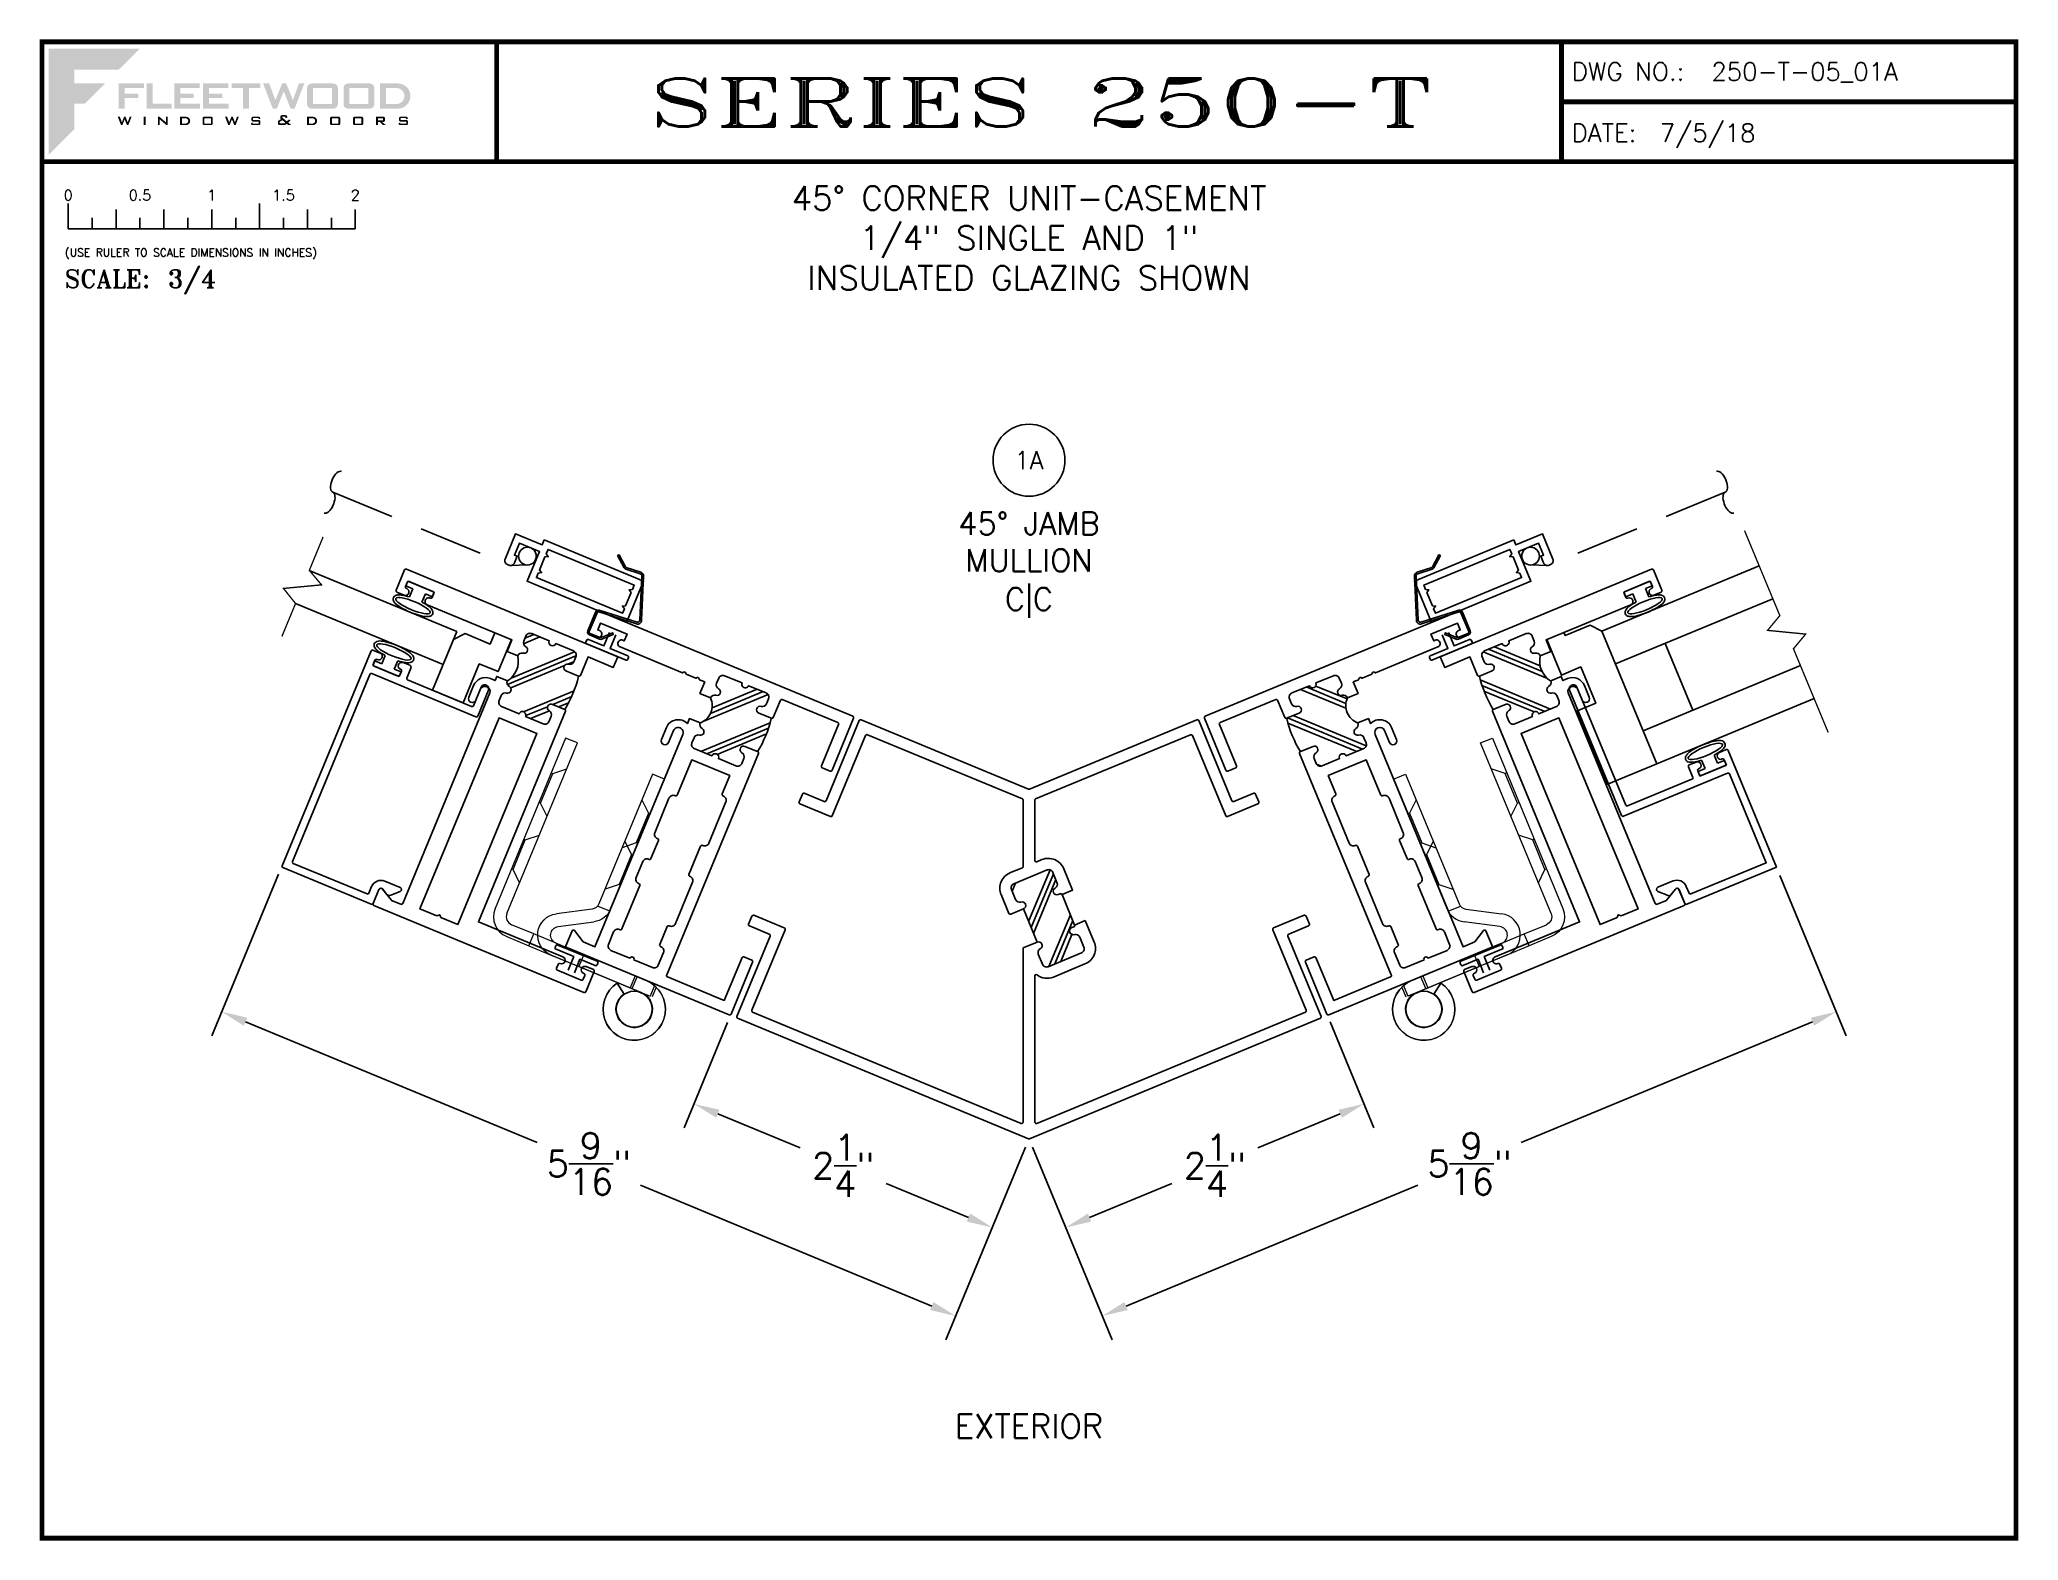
# Paper-space layout 'DETAIL 1A' of a CAD drawing. Extents: x 0.1 to 10.5, y 0.1 to 7.9.
# The model-space entities are those that its viewports show. They can reach past a viewport. Long polylines and large blocks are cut down to what shows.
import ezdxf
from ezdxf.enums import TextEntityAlignment as Align

# ---------------------------------------------------------------- set-up
doc = ezdxf.new("R2010")
doc.units = 0
doc.header["$MEASUREMENT"] = 0
doc.linetypes.add('HIDDEN', pattern=[0.375, 0.25, -0.125])
doc.layers.get('0').update_dxf_attribs({"linetype": 'CONTINUOUS'})
doc.layers.get('Defpoints').update_dxf_attribs({"linetype": 'CONTINUOUS'})
for name, color, linetype in [('DIM', 7, 'CONTINUOUS'), ('FRAME', 1, 'CONTINUOUS'), ('GLASS', 7, 'CONTINUOUS'), ('MISC', 7, 'CONTINUOUS'), ('SCREEN', 92, 'CONTINUOUS'), ('SCREEN_CLIP', 7, 'CONTINUOUS'), ('TEXT', 7, 'CONTINUOUS'), ('VENT', 5, 'CONTINUOUS'), ('YK_GLASS_STOP', 5, 'CONTINUOUS')]:
    doc.layers.add(name, color=color, linetype=linetype)
doc.layers.add('VP', color=40, linetype='CONTINUOUS', plot=False)
doc.layers.get('VP').off()
doc.styles.add('ROMANS', font='romans')
doc.styles.add('ROMANT', font='romant')
doc.styles.add('SIMPLEX-094', font='simplex.shx', dxfattribs={"height": 0.094})
doc.styles.get("Standard").update_dxf_attribs({"font": 'simplex.shx'})
doc.dimstyles.new('THREE-QUARTER SCALE', dxfattribs={"dimscale": 0.75, "dimtxt": 0.18, "dimasz": 0.18, "dimexe": 0.18, "dimexo": 0.0625, "dimgap": 0.09, "dimtad": 0, "dimtih": 1, "dimtoh": 1, "dimdec": 4, "dimzin": 0, "dimdsep": 46, "dimlunit": 4, "dimtxsty": 'Standard', "dimcen": 0.09, "dimadec": 0, "dimazin": 0, "dimtfac": 1, "dimtdec": 4, "dimtofl": 0, "dimtmove": 0, "dimatfit": 3, "dimfxl": 0, "dimtolj": 1, "dimtzin": 0, "dimarcsym": 0})

psp = doc.layouts.new('DETAIL 1A')

# ---------------------------------------------------------------- texts
at = {"layer": 'MISC', "insert": (5.31325, 6.883022), "char_height": 0.125, "width": 4.69380027, "attachment_point": 5}
psp.add_mtext('45%%D CORNER UNIT-CASEMENT\\P1/4" SINGLE AND 1"\\PINSULATED GLAZING SHOWN', dxfattribs=at)
at = {"layer": 'TEXT'}
psp.add_text('EXTERIOR', height=0.124, dxfattribs=at).set_placement((5.31325, 0.677715), align=Align.MIDDLE_CENTER)

msp = doc.modelspace()

# ---------------------------------------------------------------- blocks, each defined once
blk = doc.blocks.new('*D29')
at = {"layer": 'Defpoints', "color": 0}
for p in [(9.218, 3.597), (5.313, 2.178), (5.696, 1.253)]:
    blk.add_point(p, dxfattribs=at)
at = {"layer": 'TEXT', "color": 0, "lineweight": -2}
for p, q in [((9.236, 3.554), (9.583, 2.717)), ((9.406, 2.79), (7.884, 2.159)), ((5.331, 2.134), (5.748, 1.129)), ((5.821, 1.305), (7.344, 1.936))]:
    blk.add_line(p, q, dxfattribs=at)
at = {"layer": 'TEXT', "color": 0}
for points in [[(9.398, 2.811), (9.415, 2.769), (9.531, 2.842)], [(5.812, 1.326), (5.829, 1.284), (5.696, 1.253)]]:
    blk.add_solid(points, dxfattribs=at)
at = {"layer": 'TEXT', "color": 0, "insert": (7.614, 2.048), "char_height": 0.135, "attachment_point": 5}
blk.add_mtext('\\A1;5{\\H1.000000x;\\S9/16;}"', dxfattribs=at)
blk = doc.blocks.new('*D30')
at = {"layer": 'Defpoints', "color": 0}
for p in [(6.869, 2.832), (7.064, 2.361), (5.313, 2.178)]:
    blk.add_point(p, dxfattribs=at)
at = {"layer": 'TEXT', "color": 0, "lineweight": -2}
for p, q in [((6.886, 2.789), (7.115, 2.236)), ((6.939, 2.309), (6.509, 2.131)), ((5.331, 2.134), (5.556, 1.591)), ((5.63, 1.767), (6.059, 1.945))]:
    blk.add_line(p, q, dxfattribs=at)
at = {"layer": 'TEXT', "color": 0}
for points in [[(6.93, 2.33), (6.948, 2.288), (7.064, 2.361)], [(5.621, 1.788), (5.638, 1.746), (5.505, 1.715)]]:
    blk.add_solid(points, dxfattribs=at)
at = {"layer": 'TEXT', "color": 0, "insert": (6.284, 2.038), "char_height": 0.135, "attachment_point": 5}
blk.add_mtext('\\A1;2{\\H1.000000x;\\S1/4;}"', dxfattribs=at)
blk = doc.blocks.new('*D31')
at = {"layer": 'Defpoints', "color": 0}
for p in [(1.411, 3.604), (5.313, 2.178), (4.93, 1.253)]:
    blk.add_point(p, dxfattribs=at)
at = {"layer": 'TEXT', "color": 0, "lineweight": -2}
for p, q in [((1.393, 3.561), (1.044, 2.717)), ((1.22, 2.79), (2.743, 2.159)), ((5.295, 2.134), (4.879, 1.129)), ((4.806, 1.305), (3.283, 1.936))]:
    blk.add_line(p, q, dxfattribs=at)
at = {"layer": 'TEXT', "color": 0}
for points in [[(1.229, 2.811), (1.211, 2.769), (1.095, 2.842)], [(4.814, 1.326), (4.797, 1.284), (4.93, 1.253)]]:
    blk.add_solid(points, dxfattribs=at)
at = {"layer": 'TEXT', "color": 0, "insert": (3.013, 2.048), "char_height": 0.135, "attachment_point": 5}
blk.add_mtext('\\A1;5{\\H1.000000x;\\S9/16;}"', dxfattribs=at)
blk = doc.blocks.new('*D32')
at = {"layer": 'Defpoints', "color": 0}
for p in [(3.757, 2.83), (5.313, 2.178), (5.122, 1.715)]:
    blk.add_point(p, dxfattribs=at)
at = {"layer": 'TEXT', "color": 0, "lineweight": -2}
for p, q in [((3.739, 2.786), (3.511, 2.236)), ((3.688, 2.309), (4.117, 2.131)), ((5.295, 2.134), (5.07, 1.591)), ((4.997, 1.767), (4.567, 1.945))]:
    blk.add_line(p, q, dxfattribs=at)
at = {"layer": 'TEXT', "color": 0}
for points in [[(3.696, 2.33), (3.679, 2.288), (3.563, 2.361)], [(5.006, 1.788), (4.988, 1.746), (5.122, 1.715)]]:
    blk.add_solid(points, dxfattribs=at)
at = {"layer": 'TEXT', "color": 0, "insert": (4.342, 2.038), "char_height": 0.135, "attachment_point": 5}
blk.add_mtext('\\A1;2{\\H1.000000x;\\S1/4;}"', dxfattribs=at)
blk = doc.blocks.new('Fleetwood_Logo_6-10-15')
h = blk.add_hatch(color=154)
h.dxf.hatch_style = 1
h.paths.add_polyline_path([(0.2526, -0.0017), (0.0019, -0.0017), (0.0019, -0.2942), (0.0725, -0.2236), (0.0725, -0.1535), (0.1007, -0.1535), (0.1567, -0.0976), (0.0725, -0.0976), (0.0725, -0.0596), (0.1946, -0.0596)])
h = blk.add_hatch(color=251)
h.dxf.hatch_style = 1
h.paths.add_polyline_path([(0.2487, -0.1256), (0.2112, -0.1256), (0.2112, -0.1102), (0.2647, -0.1102), (0.2647, -0.0976), (0.1946, -0.0976), (0.1946, -0.1667), (0.2112, -0.1667), (0.2112, -0.1377), (0.2487, -0.1377)])
h = blk.add_hatch(color=251)
h.dxf.hatch_style = 1
h.paths.add_polyline_path([(0.2886, -0.0976), (0.272, -0.0976), (0.272, -0.1667), (0.3401, -0.1667), (0.3401, -0.1535), (0.2886, -0.1535)])
h = blk.add_hatch(color=251)
h.dxf.hatch_style = 1
h.paths.add_polyline_path([(0.4175, -0.0976), (0.3474, -0.0976), (0.3474, -0.1667), (0.4185, -0.1667), (0.4185, -0.1534), (0.364, -0.1534), (0.364, -0.1377), (0.4015, -0.1377), (0.4015, -0.1256), (0.364, -0.1256), (0.364, -0.1102), (0.4175, -0.1102)])
h = blk.add_hatch(color=251)
h.dxf.hatch_style = 1
h.paths.add_polyline_path([(0.4965, -0.0976), (0.4264, -0.0976), (0.4264, -0.1667), (0.4975, -0.1667), (0.4975, -0.1534), (0.443, -0.1534), (0.443, -0.1377), (0.4804, -0.1377), (0.4804, -0.1256), (0.443, -0.1256), (0.443, -0.1102), (0.4965, -0.1102)])
h = blk.add_hatch(color=251)
h.dxf.hatch_style = 1
h.paths.add_polyline_path([(0.5842, -0.0976), (0.5054, -0.0976), (0.5054, -0.1102), (0.5365, -0.1102), (0.5365, -0.1667), (0.5531, -0.1667), (0.5531, -0.1102), (0.5842, -0.1102)])
h = blk.add_hatch(color=251)
h.dxf.hatch_style = 1
h.paths.add_polyline_path([(0.6089, -0.0976), (0.5921, -0.0976), (0.6188, -0.1667), (0.63, -0.1667), (0.6489, -0.1192), (0.6679, -0.1667), (0.6789, -0.1667), (0.7056, -0.0976), (0.6908, -0.0976), (0.6742, -0.1433), (0.6558, -0.0976), (0.6446, -0.0976), (0.6261, -0.1433)])
h = blk.add_hatch(color=251)
h.dxf.hatch_style = 1
h.paths.add_polyline_path([(0.7853, -0.0976), (0.726, -0.0976, 0.414214), (0.7133, -0.1102), (0.7133, -0.154, 0.414214), (0.726, -0.1667), (0.7853, -0.1667, 0.414214), (0.798, -0.154), (0.798, -0.1102, 0.414214)])
h.paths.add_polyline_path([(0.7819, -0.1102), (0.7819, -0.154), (0.7294, -0.154), (0.7294, -0.1102)], flags=16)
h = blk.add_hatch(color=251)
h.dxf.hatch_style = 1
h.paths.add_polyline_path([(0.8856, -0.0976), (0.8262, -0.0976, 0.414214), (0.8136, -0.1102), (0.8136, -0.154, 0.414214), (0.8262, -0.1667), (0.8856, -0.1667, 0.414214), (0.8982, -0.154), (0.8982, -0.1102, 0.414214)])
h.paths.add_polyline_path([(0.8822, -0.1102), (0.8822, -0.154), (0.8296, -0.154), (0.8296, -0.1102)], flags=16)
h = blk.add_hatch(color=251)
h.dxf.hatch_style = 1
h.paths.add_polyline_path([(0.9632, -0.0976), (0.914, -0.0976), (0.914, -0.1667), (0.9632, -0.1667, 1)])
h.paths.add_polyline_path([(0.9301, -0.1102), (0.9593, -0.1102, -1), (0.9593, -0.154), (0.9301, -0.154)], flags=16)
h = blk.add_hatch(color=7)
h.dxf.hatch_style = 1
h.paths.add_polyline_path([(0.2301, -0.1891), (0.2251, -0.1891), (0.2196, -0.2043), (0.2134, -0.1891), (0.2097, -0.1891), (0.2035, -0.2043), (0.1978, -0.1891), (0.1922, -0.1891), (0.2011, -0.2121), (0.2048, -0.2121), (0.2112, -0.1963), (0.2175, -0.2121), (0.2212, -0.2121)])
h = blk.add_hatch(color=7)
h.dxf.hatch_style = 1
h.paths.add_polyline_path([(0.2691, -0.1891), (0.2637, -0.1891), (0.2637, -0.2118), (0.2637, -0.2121), (0.2691, -0.2121)])
h = blk.add_hatch(color=7)
h.dxf.hatch_style = 1
h.paths.add_polyline_path([(0.3077, -0.1964), (0.3259, -0.2121), (0.3298, -0.2121), (0.3298, -0.1891), (0.325, -0.1891), (0.325, -0.2047), (0.3067, -0.1891), (0.3029, -0.1891), (0.3029, -0.2121), (0.3077, -0.2121)])
h = blk.add_hatch(color=7)
h.dxf.hatch_style = 1
h.paths.add_polyline_path([(0.3801, -0.1891), (0.3637, -0.1891), (0.3637, -0.2121), (0.3801, -0.2121, 1)])
h.paths.add_polyline_path([(0.3691, -0.2079), (0.3691, -0.1933), (0.3788, -0.1933, -1), (0.3788, -0.2079)], flags=16)
h = blk.add_hatch(color=7)
h.dxf.hatch_style = 1
h.paths.add_polyline_path([(0.4537, -0.2079), (0.4537, -0.1933, 0.414214), (0.4495, -0.1891), (0.4297, -0.1891, 0.414214), (0.4255, -0.1933), (0.4255, -0.2079, 0.414214), (0.4297, -0.2121), (0.4495, -0.2121, 0.414214)])
h.paths.add_polyline_path([(0.4308, -0.2079), (0.4308, -0.1933), (0.4484, -0.1933), (0.4484, -0.2079)], flags=16)
h = blk.add_hatch(color=7)
h.dxf.hatch_style = 1
h.paths.add_polyline_path([(0.5253, -0.1891), (0.5203, -0.1891), (0.5148, -0.2043), (0.5087, -0.1891), (0.5049, -0.1891), (0.4988, -0.2043), (0.493, -0.1891), (0.4874, -0.1891), (0.4963, -0.2121), (0.5001, -0.2121), (0.5064, -0.1963), (0.5127, -0.2121), (0.5164, -0.2121)])
h = blk.add_hatch(color=7)
h.dxf.hatch_style = 1
h.paths.add_polyline_path([(0.5801, -0.1891), (0.5643, -0.1891, 0.414214), (0.56, -0.1933), (0.56, -0.1981, 0.414214), (0.5643, -0.2024), (0.58, -0.2024), (0.58, -0.2078), (0.5637, -0.2078), (0.5637, -0.2052), (0.5591, -0.2062), (0.5591, -0.2078, 0.414214), (0.5634, -0.2121), (0.5805, -0.2121, 0.414214), (0.5848, -0.2078), (0.5848, -0.2024, 0.414214), (0.5805, -0.1982), (0.5648, -0.1982), (0.5648, -0.193), (0.5798, -0.193), (0.5798, -0.1958), (0.5843, -0.1948), (0.5843, -0.1933, 0.414214)])
h = blk.add_hatch(color=7)
h.dxf.hatch_style = 1
h.paths.add_polyline_path([(0.645, -0.1913, -0.222262), (0.6447, -0.1906), (0.6447, -0.1892), (0.6535, -0.1892), (0.6535, -0.193), (0.6587, -0.1918), (0.6587, -0.189, 0.414214), (0.6544, -0.1847), (0.6437, -0.1847, 0.414214), (0.6394, -0.189), (0.6394, -0.1922, 0.222262), (0.6407, -0.1948), (0.6415, -0.1955), (0.6345, -0.1998, 0.260684), (0.6329, -0.2027), (0.6329, -0.2078, 0.414214), (0.6372, -0.2121), (0.6514, -0.2121, 0.17577), (0.6536, -0.2113), (0.657, -0.2085), (0.6614, -0.2121), (0.6699, -0.2121), (0.6613, -0.2049), (0.6676, -0.1997), (0.6637, -0.1964), (0.6574, -0.2017)])
h.paths.add_polyline_path([(0.6532, -0.2052), (0.6509, -0.2072, -0.17577), (0.6502, -0.2074), (0.6382, -0.2074), (0.6382, -0.2033, -0.260684), (0.6387, -0.2025), (0.6451, -0.1985)], flags=16)
h = blk.add_hatch(color=7)
h.dxf.hatch_style = 1
h.paths.add_polyline_path([(0.7294, -0.1891), (0.713, -0.1891), (0.713, -0.2121), (0.7294, -0.2121, 1)])
h.paths.add_polyline_path([(0.7184, -0.2079), (0.7184, -0.1933), (0.7281, -0.1933, -1), (0.7281, -0.2079)], flags=16)
h = blk.add_hatch(color=7)
h.dxf.hatch_style = 1
h.paths.add_polyline_path([(0.8045, -0.2079), (0.8045, -0.1933, 0.414214), (0.8003, -0.1891), (0.7805, -0.1891, 0.414214), (0.7763, -0.1933), (0.7763, -0.2079, 0.414214), (0.7805, -0.2121), (0.8003, -0.2121, 0.414214)])
h.paths.add_polyline_path([(0.7816, -0.2079), (0.7816, -0.1933), (0.7992, -0.1933), (0.7992, -0.2079)], flags=16)
h = blk.add_hatch(color=7)
h.dxf.hatch_style = 1
h.paths.add_polyline_path([(0.8678, -0.2079), (0.8678, -0.1933, 0.414214), (0.8636, -0.1891), (0.8438, -0.1891, 0.414214), (0.8396, -0.1933), (0.8396, -0.2079, 0.414214), (0.8438, -0.2121), (0.8636, -0.2121, 0.414214)])
h.paths.add_polyline_path([(0.8449, -0.2079), (0.8449, -0.1933), (0.8624, -0.1933), (0.8624, -0.2079)], flags=16)
h = blk.add_hatch(color=7)
h.dxf.hatch_style = 1
h.paths.add_polyline_path([(0.9277, -0.1993), (0.9277, -0.1933, 0.414214), (0.9235, -0.1891), (0.9028, -0.1891), (0.9028, -0.2121), (0.9082, -0.2121), (0.9082, -0.2035), (0.9131, -0.2035), (0.9224, -0.2121), (0.9303, -0.2121), (0.9197, -0.2035), (0.9235, -0.2035, 0.414214)])
h.paths.add_polyline_path([(0.9082, -0.1993), (0.9082, -0.1933), (0.9214, -0.1933, -0.414214), (0.9224, -0.1943), (0.9224, -0.1983, -0.414214), (0.9214, -0.1993)], flags=16)
h = blk.add_hatch(color=7)
h.dxf.hatch_style = 1
h.paths.add_polyline_path([(0.9867, -0.1982), (0.971, -0.1982), (0.971, -0.193), (0.9859, -0.193), (0.9859, -0.1958), (0.9905, -0.1948), (0.9905, -0.1933, 0.414214), (0.9863, -0.1891), (0.9705, -0.1891, 0.414214), (0.9662, -0.1933), (0.9662, -0.1981, 0.414214), (0.9705, -0.2024), (0.9862, -0.2024), (0.9862, -0.2078), (0.9699, -0.2078), (0.9699, -0.2052), (0.9653, -0.2062), (0.9653, -0.2078, 0.414214), (0.9696, -0.2121), (0.9867, -0.2121, 0.414214), (0.991, -0.2078), (0.991, -0.2024, 0.414214)])
blk = doc.blocks.new('A-SIZE_L')
for p, q in [((8.095, 7.907), (8.095, 7.282)), ((8.095, 7.594), (10.47, 7.594)), ((0.157, 7.282), (10.47, 7.282))]:
    blk.add_line(p, q)
at = {"const_width": 0.025}
for points in [[(0.157, 7.907), (10.47, 7.907), (10.47, 0.093), (0.157, 0.093), (0.157, 7.907)], [(2.532, 7.907), (2.532, 7.282)], [(8.095, 7.907), (8.095, 7.282)], [(8.095, 7.594), (10.47, 7.594)], [(0.157, 7.282), (10.47, 7.282)]]:
    blk.add_lwpolyline(points, dxfattribs=at)
at = {"xscale": 1.898091133004928, "yscale": 1.898091133004928, "zscale": 1.898091133004928}
blk.add_blockref('Fleetwood_Logo_6-10-15', (0.188, 7.875), dxfattribs=at)
for s, style, p in [('DWG NO.:', 'SIMPLEX-094', (8.149, 7.705)), ('DATE:', 'SIMPLEX-094', (8.148, 7.385)), ('SCALE:', 'ROMANT', (0.276, 6.623))]:
    blk.add_text(s, height=0.094, dxfattribs=dict(style=style)).set_placement(p)
for tag, p, style in [('DWG_NO', (8.878, 7.705), 'SIMPLEX-094'), ('DATE', (8.609, 7.385), 'SIMPLEX-094'), ('SCALE', (0.814, 6.623), 'ROMANT')]:
    blk.add_attdef(tag, p, '', height=0.094, dxfattribs=dict(style=style))
for tag, height, style, width, p, p2 in [('DWG_NO', 0.094, 'SIMPLEX-094', 2.60233, (8.876, 7.704), (10.367, 7.704)), ('PRODUCT', 0.25, 'ROMANT', 2.260212, (3.282, 7.465), (7.345, 7.465))]:
    blk.add_attdef(tag, text='', height=height, dxfattribs=dict(style=style, width=width)).set_placement(p, p2, align=Align.FIT)
blk = doc.blocks.new('Three Quarter')
for p, q in [((0.137, -0.219), (0.137, -0.35)), ((0.262, -0.294), (0.262, -0.35)), ((0.387, -0.249), (0.387, -0.35)), ((0.512, -0.294), (0.512, -0.35)), ((0.637, -0.249), (0.637, -0.35)), ((0.762, -0.294), (0.762, -0.35)), ((0.887, -0.249), (0.887, -0.35)), ((1.012, -0.294), (1.012, -0.35)), ((1.137, -0.219), (1.137, -0.35)), ((1.262, -0.294), (1.262, -0.35)), ((1.387, -0.249), (1.387, -0.35)), ((1.512, -0.294), (1.512, -0.35)), ((1.637, -0.249), (1.637, -0.35)), ((0.137, -0.35), (1.637, -0.35))]:
    blk.add_line(p, q)
for s, p in [('0', (0.137, -0.219)), ('0.5', (0.512, -0.219)), ('1', (0.887, -0.219)), ('1.5', (1.262, -0.219)), ('2', (1.637, -0.219))]:
    blk.add_text(s, height=0.055).set_placement(p, align=Align.BOTTOM_CENTER)
at = {"style": 'ROMANS'}
blk.add_text('(USE RULER TO SCALE DIMENSIONS IN INCHES)', height=0.04115, dxfattribs=at).set_placement((0.12, -0.495))
blk = doc.blocks.new('sectball')
blk.add_circle((0, 0), 0.125)
blk.add_attdef('NO', text='', height=0.062).set_placement((0, 0), align=Align.MIDDLE_CENTER)
for tag, p in [('LINE1', (0, -0.2588)), ('LINE2', (0, -0.3864)), ('LINE3', (0, -0.5214))]:
    blk.add_attdef(tag, text='', height=0.078).set_placement(p, align=Align.CENTER)
blk = doc.blocks.new('p49 45 Corner Mullion')
h = blk.add_hatch()
h.set_pattern_fill('PLAST', color=256, angle=67.5, style=0)
h.set_pattern_definition([(67.5, (-7.35621, -19.63126), (-0.23097, 0.0956709), []), (67.5, (-7.38509, -19.6193), (-0.23097, 0.0956709), []), (67.5, (-7.41396, -19.60734), (-0.23097, 0.0956709), [])])
h.paths.add_polyline_path([(0.234, 1.701, 0.414214), (0.221, 1.706), (0.207, 1.701, -0.414214), (0.175, 1.714), (0.174, 1.714, -0.38311), (0.186, 1.746, 0.38311), (0.199, 1.785), (0.17, 1.855, 0.414214), (0.13, 1.872), (-0.101, 1.776, 0.414214), (-0.118, 1.736), (-0.089, 1.666, 0.38311), (-0.052, 1.648, -0.38311), (-0.021, 1.633), (-0.021, 1.633, -0.414214), (-0.035, 1.6), (0.061, 1.369, -0.414214), (0.093, 1.356), (0.094, 1.356, -0.38311), (0.083, 1.324, 0.38311), (0.069, 1.285), (0.098, 1.215, 0.414214), (0.138, 1.198), (0.369, 1.294, 0.414214), (0.386, 1.334), (0.357, 1.404, 0.38311), (0.32, 1.422, -0.38311), (0.289, 1.437), (0.289, 1.437, -0.414214), (0.303, 1.47), (0.317, 1.475, 0.414214), (0.322, 1.488)])
for p, q in [((0.234, 1.701), (0.322, 1.488)), ((-0.035, 1.6), (0.061, 1.369))]:
    blk.add_line(p, q)
for points in [[(0.234, 1.701, 0.414214), (0.221, 1.706), (0.207, 1.701, -0.414214), (0.175, 1.714), (0.174, 1.714, -0.38311), (0.186, 1.746, 0.38311), (0.199, 1.785), (0.17, 1.855, 0.414214), (0.13, 1.872), (-0.101, 1.776, 0.414214), (-0.118, 1.736), (-0.089, 1.666, 0.38311), (-0.052, 1.648, -0.38311), (-0.021, 1.633), (-0.021, 1.633, -0.414214), (-0.035, 1.6), (-0.123, 1.564, -0.414214), (-0.136, 1.569), (-0.19, 1.7, -0.414214), (-0.126, 1.853), (-0.042, 1.887, 0.303347), (-0.036, 1.897), (-0.036, 2.357, 0.303347), (-0.042, 2.366), (-1.122, 2.813, 0.414214), (-1.135, 2.808), (-1.366, 2.249, -0.414214), (-1.379, 2.244), (-1.592, 2.332, -0.414214), (-1.597, 2.345), (-1.574, 2.4, -0.414214), (-1.561, 2.406), (-1.423, 2.348, 0.414214), (-1.409, 2.354), (-1.178, 2.912, -0.414214), (-1.165, 2.918), (0, 2.435, 0.198912), (0.008, 2.435), (1.173, 2.918, -0.414214), (1.186, 2.912), (1.417, 2.354, 0.414214), (1.43, 2.348), (1.569, 2.406, -0.414214), (1.582, 2.4), (1.605, 2.345, -0.414214), (1.599, 2.332), (1.387, 2.244, -0.414214), (1.374, 2.249), (1.142, 2.808, 0.414214), (1.129, 2.813), (0.05, 2.366, 0.303347), (0.044, 2.357), (0.044, 1.938, 0.534511), (0.058, 1.929), (0.094, 1.944, -0.414214), (0.246, 1.88), (0.308, 1.732)], [(0.396, 1.519), (0.458, 1.37, -0.414214), (0.394, 1.217), (0.174, 1.126, -0.264161), (0.06, 1.141, 0.616945), (0.044, 1.133), (0.044, 0.117, 0.534511), (0.058, 0.107), (1.929, 0.882, 0.414214), (1.934, 0.896), (1.703, 1.454, -0.414214), (1.708, 1.468), (1.921, 1.556, -0.414214), (1.934, 1.55), (1.957, 1.495, -0.414214), (1.951, 1.482), (1.813, 1.424, 0.414214), (1.807, 1.411), (2.039, 0.852, -0.414214), (2.034, 0.839), (0.008, 0, -0.198912), (0, 0), (-2.026, 0.839, -0.414214), (-2.031, 0.852), (-1.8, 1.411, 0.414214), (-1.805, 1.424), (-1.944, 1.482, -0.414214), (-1.949, 1.495), (-1.926, 1.55, -0.414214), (-1.913, 1.556), (-1.701, 1.468, -0.414214), (-1.695, 1.454), (-1.927, 0.896, 0.414214), (-1.921, 0.882), (-0.05, 0.107, 0.534511), (-0.036, 0.117), (-0.036, 1.329), (0.061, 1.369, -0.414214), (0.093, 1.356), (0.094, 1.356, -0.38311), (0.083, 1.324, 0.38311), (0.069, 1.285), (0.098, 1.215, 0.414214), (0.138, 1.198), (0.369, 1.294, 0.414214), (0.386, 1.334), (0.357, 1.404, 0.38311), (0.32, 1.422, -0.38311), (0.289, 1.437), (0.289, 1.437, -0.414214), (0.303, 1.47), (0.317, 1.475, 0.414214), (0.322, 1.488)]]:
    blk.add_lwpolyline(points, format="xyb", close=True)
blk = doc.blocks.new('05P19-BLOCK-OG')
h = blk.add_hatch()
h.set_pattern_fill('PLAST', angle=45, style=0)
h.paths.add_polyline_path([(0.006, 1.12, -1), (0.006, 1.17), (0.006, 1.302, 0.414214), (-0.025, 1.333), (-0.063, 1.333, 0.38311), (-0.094, 1.305, -0.947716), (-0.143, 1.308), (-0.143, 1.403, 0.081165), (-0.394, 1.403), (-0.394, 1.308, -0.947716), (-0.443, 1.305, 0.38311), (-0.474, 1.333), (-0.512, 1.333, 0.414214), (-0.544, 1.302), (-0.544, 1.17, -1), (-0.544, 1.12), (-0.544, 0.988, 0.414214), (-0.512, 0.957), (-0.474, 0.957, 0.38311), (-0.443, 0.985, -0.898027), (-0.394, 0.985, 0.009247), (-0.394, 0.984, 0.372543), (-0.363, 0.957, -0.436275), (-0.174, 0.957, 0.38311), (-0.143, 0.985, -0.898027), (-0.094, 0.985, 0.38311), (-0.063, 0.957), (-0.025, 0.957, 0.414214), (0.006, 0.988)])
for points in [[(-0.394, 0.984, -0.009247), (-0.394, 0.985, 0.898027), (-0.443, 0.985, -0.38311), (-0.474, 0.957), (-0.512, 0.957, -0.414214), (-0.544, 0.988), (-0.544, 1.12, 1), (-0.544, 1.17), (-0.544, 1.302, -0.414214), (-0.512, 1.333), (-0.474, 1.333, -0.38311), (-0.443, 1.305, 0.947716), (-0.394, 1.308), (-0.394, 1.403, 0.414214), (-0.404, 1.413), (-2.073, 1.413, -0.414214), (-2.084, 1.423), (-2.084, 1.852), (-1.761, 1.852, 0.414214), (-1.751, 1.862), (-1.751, 1.922, 0.414214), (-1.761, 1.932), (-2.154, 1.932, 0.414214), (-2.163, 1.922), (-2.163, 0.697, 0.414214), (-2.154, 0.687), (-2.042, 0.687, 0.57735), (-2.034, 0.702), (-2.084, 0.788), (-2.084, 0.877), (-0.483, 0.877, -1), (-0.483, 0.806), (-0.572, 0.806, 1), (-0.572, 0.752), (-0.483, 0.752, 0.536675), (-0.401, 0.877), (-0.363, 0.877), (-0.363, 0.957, -0.38311), (-0.394, 0.985)], [(-0.143, 0.984, 0.009247), (-0.143, 0.985, -0.38311), (-0.174, 0.957), (-0.174, 0.877), (-0.087, 0.877), (-0.087, 0.838, 0.317837), (-0.083, 0.833, -0.707107), (-0.083, 0.814, 0.317837), (-0.087, 0.81), (-0.087, 0.738, 0.317837), (-0.083, 0.733, -0.707107), (-0.083, 0.714, 0.317837), (-0.087, 0.71), (-0.087, 0.239, 1), (-0.037, 0.239), (-0.037, 0.25), (0.014, 0.25), (0.014, 0.05), (-0.037, 0.05), (-0.037, 0.064, 1), (-0.087, 0.064), (-0.087, 0.01, 0.414214), (-0.076, 0), (0.076, 0, 0.414214), (0.087, 0.01), (0.087, 1.922, 0.414214), (0.076, 1.932), (-0.316, 1.932, 0.414214), (-0.326, 1.922), (-0.326, 1.862, 0.414214), (-0.316, 1.852), (-0.003, 1.852, -0.414214), (0.006, 1.842), (0.006, 1.423, -0.414214), (-0.003, 1.413), (-0.134, 1.413, 0.414214), (-0.143, 1.403), (-0.143, 1.308, 0.947716), (-0.094, 1.305, -0.38311), (-0.063, 1.333), (-0.025, 1.333, -0.414214), (0.006, 1.302), (0.006, 1.17, 1), (0.006, 1.12), (0.006, 0.988, -0.414214), (-0.025, 0.957), (-0.063, 0.957, -0.38311), (-0.094, 0.985, 0.898027), (-0.143, 0.985)]]:
    blk.add_lwpolyline(points, format="xyb")
blk.add_lwpolyline([(-1.377, 0.988, -0.414214), (-1.408, 0.957), (-1.529, 0.957, -0.414214), (-1.56, 0.988), (-1.56, 0.992, 0.414214), (-1.569, 1.002), (-1.897, 1.002, 0.414214), (-1.907, 0.992), (-1.907, 0.988, -0.414214), (-1.938, 0.957), (-2.032, 0.957, -0.414214), (-2.064, 0.988), (-2.064, 1.132, 1), (-2.064, 1.162), (-2.064, 1.302, -0.414214), (-2.032, 1.333), (-1.938, 1.333, -0.414214), (-1.907, 1.302), (-1.907, 1.302), (-1.907, 1.298, 0.414214), (-1.897, 1.288), (-1.761, 1.288, 0.414214), (-1.751, 1.298), (-1.751, 1.302), (-1.751, 1.302, -0.414214), (-1.72, 1.333), (-1.408, 1.333, -0.414214), (-1.377, 1.302), (-1.377, 1.302), (-1.377, 1.298, 0.414214), (-1.367, 1.288), (-1.155, 1.288, 0.414214), (-1.145, 1.298), (-1.145, 1.302), (-1.145, 1.302, -0.414214), (-1.114, 1.333), (-0.802, 1.333, -0.414214), (-0.771, 1.302), (-0.771, 1.302), (-0.771, 1.298, 0.414214), (-0.761, 1.288), (-0.623, 1.288), (-0.623, 1.002), (-0.889, 1.002, 0.414214), (-0.898, 0.992), (-0.898, 0.988, -0.414214), (-0.93, 0.957), (-1.19, 0.957, -0.414214), (-1.221, 0.988), (-1.221, 0.992, 0.414214), (-1.23, 1.002), (-1.367, 1.002, 0.414214), (-1.377, 0.992)], format="xyb", close=True)
at = {"color": 7}
for centre, radius, start, end in [((-0.269, 0.638), 0.775, 80.7195, 99.2805), ((-0.269, 0.869), 0.129, 42.8591, 137.1409)]:
    blk.add_arc(centre, radius, start, end, dxfattribs=at)
blk = doc.blocks.new('05P11-Z-BAR')
h = blk.add_hatch()
h.set_pattern_fill('PLAST', angle=45, style=0)
h.set_pattern_definition([(45, (-0.3846, -1e-07), (-0.176777, 0.176777), []), (45, (-0.4067, 0.0221), (-0.176777, 0.176777), []), (45, (-0.4288, 0.0442), (-0.176777, 0.176777), [])])
h.paths.add_polyline_path([(0.006, 1.12, -0.414214), (-0.018, 1.145, -0.414214), (0.006, 1.17), (0.006, 1.302, 0.414214), (-0.025, 1.333), (-0.063, 1.333, 0.38311), (-0.094, 1.305, -0.947716), (-0.143, 1.308), (-0.143, 1.403, 0.087329), (-0.394, 1.403), (-0.394, 1.308, -1), (-0.443, 1.308, 0.352985), (-0.473, 1.333), (-0.512, 1.333, 0.414214), (-0.544, 1.302), (-0.544, 1.17, -0.414214), (-0.518, 1.145, -0.414214), (-0.544, 1.12), (-0.544, 0.988, 0.414214), (-0.512, 0.957), (-0.474, 0.957, 0.38311), (-0.443, 0.985, -0.898027), (-0.394, 0.985, 0.38311), (-0.363, 0.957, -0.325577), (-0.174, 0.957, 0.363634), (-0.143, 0.982, -0.947716), (-0.094, 0.985, 0.38311), (-0.063, 0.957), (-0.025, 0.957, 0.414214), (0.006, 0.988)])
blk.add_line((-0.087, 0.877), (-0.087, 0.877))
for points in [[(-2.164, 2.28, -0.414214), (-2.154, 2.29), (-2.001, 2.29, -0.414214), (-1.991, 2.28), (-1.991, 2.226, -1), (-2.041, 2.226), (-2.041, 2.23, 0.414214), (-2.051, 2.24), (-2.081, 2.24, 0.414214), (-2.091, 2.23), (-2.091, 2.05, 0.414214), (-2.081, 2.04), (-2.051, 2.04, 0.414214), (-2.041, 2.05), (-2.041, 2.051, -1), (-1.991, 2.051), (-1.991, 1.413), (-0.403, 1.413, -0.414214), (-0.394, 1.403), (-0.394, 1.306, -0.888834), (-0.443, 1.306, 0.377258), (-0.474, 1.333), (-0.512, 1.333, 0.414214), (-0.544, 1.302), (-0.544, 1.17, -1), (-0.544, 1.12), (-0.544, 0.988, 0.414214), (-0.512, 0.957), (-0.474, 0.957, 0.383109), (-0.443, 0.985, -0.898027), (-0.394, 0.985, 0.38311), (-0.363, 0.957), (-0.363, 0.877), (-0.394, 0.877), (-0.394, 0.842, -0.414214), (-0.483, 0.752), (-0.571, 0.752, -1), (-0.571, 0.806), (-0.486, 0.806, 0.859155), (-0.486, 0.877), (-2.074, 0.877, 0.414214), (-2.084, 0.867), (-2.084, 0.797, 0.131652), (-2.082, 0.792), (-2.035, 0.709, -0.577353), (-2.048, 0.687), (-2.154, 0.687, -0.414214), (-2.164, 0.697), (-2.164, 2.28)], [(-0.025, 0.957, 0.414214), (0.006, 0.988), (0.006, 1.12, -1), (0.006, 1.17), (0.006, 1.302, 0.414214), (-0.025, 1.333), (-0.063, 1.333, 0.38311), (-0.094, 1.305, -0.947716), (-0.143, 1.308), (-0.143, 1.403, -0.414214), (-0.133, 1.413), (0.006, 1.413), (0.006, 1.603), (0.086, 1.603), (0.086, 0.01, -0.414214), (0.077, 0), (-0.077, 0, -0.414214), (-0.087, 0.01), (-0.087, 0.064, -1), (-0.037, 0.064), (-0.037, 0.06, 0.414214), (-0.027, 0.05), (0.003, 0.05, 0.414214), (0.014, 0.06), (0.014, 0.24, 0.414214), (0.003, 0.25), (-0.027, 0.25, 0.414214), (-0.037, 0.24), (-0.037, 0.239, -1), (-0.087, 0.239), (-0.087, 0.877), (-0.174, 0.877), (-0.174, 0.957, 0.363634), (-0.143, 0.982, -0.947716), (-0.094, 0.985, 0.38311), (-0.063, 0.957), (-0.025, 0.957)]]:
    blk.add_lwpolyline(points, format="xyb")
blk.add_lwpolyline([(-2.063, 1.16), (-2.063, 1.288), (-0.623, 1.288), (-0.623, 1.002), (-2.063, 1.002), (-2.063, 1.129), (-2.048, 1.145)], close=True)
at = {"color": 7}
for centre, radius, start, end in [((-0.269, 0.638), 0.775, 80.7195, 99.2805), ((-0.269, 0.828), 0.16, 53.9319, 126.0681)]:
    blk.add_arc(centre, radius, start, end, dxfattribs=at)
blk = doc.blocks.new('05P05-.25in_GLASS_STOP')
for p, q in [((-0.588, 0.25), (-0.623, 0.25)), ((-0.623, 0.25), (-0.623, 0.05)), ((-0.588, 0.198), (-0.588, 0.25)), ((-0.526, 0.198), (-0.588, 0.198)), ((-0.084, 0.198), (-0.022, 0.198)), ((-0.022, 0.198), (-0.022, 0.25)), ((-0.022, 0.25), (0.013, 0.25)), ((0.013, 0.25), (0.013, 0.05)), ((-0.623, 0.05), (-0.588, 0.05)), ((-0.588, 0.05), (-0.588, 0.103)), ((-0.588, 0.103), (-0.526, 0.103)), ((-0.022, 0.103), (-0.084, 0.103)), ((-0.022, 0.05), (-0.022, 0.103)), ((0.013, 0.05), (-0.022, 0.05))]:
    blk.add_line(p, q)
blk.add_lwpolyline([(-2.048, 0.632, 0.414214), (-1.978, 0.702), (-1.978, 0.817, 0.668179), (-2.003, 0.828), (-2.053, 0.778, 0.339454), (-2.057, 0.748), (-2.035, 0.71, -0.57735), (-2.048, 0.687), (-2.153, 0.687, 0.414214), (-2.163, 0.677), (-2.163, 0.01, 0.414214), (-2.153, 0), (-0.533, 0, 0.414214), (-0.523, 0.01), (-0.523, 0.064, 0.414214), (-0.548, 0.089), (-0.549, 0.089, 0.414214), (-0.573, 0.064), (-0.573, 0.06, -0.414214), (-0.583, 0.05), (-0.608, 0.05, -0.414214), (-0.623, 0.065), (-0.623, 0.235, -0.414214), (-0.608, 0.25), (-0.583, 0.25, -0.414214), (-0.573, 0.24), (-0.573, 0.239, 0.414214), (-0.549, 0.214), (-0.548, 0.214, 0.414214), (-0.523, 0.239), (-0.523, 0.288, 0.414214), (-0.538, 0.303), (-0.613, 0.303, -0.414214), (-0.623, 0.313), (-0.623, 0.795, -0.414214), (-0.613, 0.805), (-0.474, 0.805, 0.414214), (-0.447, 0.832), (-0.447, 0.833, 0.414214), (-0.474, 0.86), (-0.668, 0.86, 0.414214), (-0.678, 0.85), (-0.678, 0.065, -0.414214), (-0.688, 0.055), (-2.098, 0.055, -0.414214), (-2.108, 0.065), (-2.108, 0.622, -0.414214), (-2.098, 0.632)], format="xyb", close=True)
at = {"extrusion": (0, 0, -1)}
blk.add_ellipse((-0.479, 0.15), major_axis=(0, 0.129), ratio=0.232303, dxfattribs=at)
blk.add_ellipse((-0.131, 0.15), major_axis=(0, 0.129), ratio=0.232303)
for points in [[(-0.526, 0.198), (-0.524, 0.219), (-0.521, 0.239), (-0.512, 0.269), (-0.508, 0.28), (-0.495, 0.294), (-0.487, 0.298), (-0.479, 0.298), (-0.468, 0.298), (-0.46, 0.292), (-0.451, 0.279), (-0.447, 0.272), (-0.437, 0.244), (-0.433, 0.215), (-0.428, 0.136), (-0.432, 0.085), (-0.444, 0.034), (-0.448, 0.022), (-0.464, 0.005), (-0.478, 0), (-0.499, 0.008), (-0.504, 0.016), (-0.512, 0.032), (-0.515, 0.041), (-0.522, 0.067), (-0.524, 0.084), (-0.526, 0.103)], [(-0.084, 0.198), (-0.086, 0.219), (-0.089, 0.239), (-0.098, 0.269), (-0.102, 0.28), (-0.115, 0.294), (-0.123, 0.298), (-0.131, 0.298), (-0.142, 0.298), (-0.15, 0.292), (-0.159, 0.279), (-0.163, 0.272), (-0.173, 0.244), (-0.177, 0.215), (-0.182, 0.136), (-0.178, 0.085), (-0.166, 0.034), (-0.162, 0.022), (-0.146, 0.005), (-0.132, 0), (-0.111, 0.008), (-0.106, 0.016), (-0.098, 0.032), (-0.095, 0.041), (-0.088, 0.067), (-0.086, 0.084), (-0.084, 0.103)]]:
    blk.add_open_spline(points, degree=3, knots=[5.075676, 5.075676, 5.075676, 5.075676, 5.596595, 5.596595, 6.055763, 6.055763, 6.283185, 6.283185, 6.283185, 6.572914, 6.572914, 6.862642, 6.862642, 7.608886, 7.608886, 8.676451, 8.676451, 9.18434, 9.18434, 9.518242, 9.518242, 9.852144, 9.852144, 10.186046, 10.186046, 10.631436, 10.631436, 10.631436, 10.631436])
blk = doc.blocks.new('05P09-1in_GLASS_STOP')
for p, q in [((-1.338, 0.25), (-1.373, 0.25)), ((-1.373, 0.25), (-1.373, 0.05)), ((-1.338, 0.197), (-1.338, 0.25)), ((-1.276, 0.197), (-1.338, 0.197)), ((-0.084, 0.197), (-0.022, 0.197)), ((-0.022, 0.197), (-0.022, 0.25)), ((-0.022, 0.25), (0.013, 0.25)), ((0.013, 0.25), (0.013, 0.05)), ((-1.373, 0.05), (-1.338, 0.05)), ((-1.338, 0.05), (-1.338, 0.102)), ((-1.338, 0.102), (-1.276, 0.102)), ((-0.022, 0.102), (-0.084, 0.102)), ((-0.022, 0.05), (-0.022, 0.102)), ((0.013, 0.05), (-0.022, 0.05))]:
    blk.add_line(p, q)
blk.add_lwpolyline([(-2.035, 0.709, -0.57735), (-2.047, 0.687), (-2.153, 0.687, 0.414214), (-2.163, 0.677), (-2.163, 0), (-1.283, 0, 0.414214), (-1.273, 0.01), (-1.273, 0.062, 0.414214), (-1.298, 0.087, 0.435311), (-1.323, 0.061, -0.435311), (-1.333, 0.05), (-1.363, 0.05, -0.414214), (-1.373, 0.06), (-1.373, 0.24, -0.414214), (-1.363, 0.25), (-1.333, 0.25, -0.435311), (-1.323, 0.239, 0.435311), (-1.298, 0.212, 0.414214), (-1.273, 0.237), (-1.273, 0.29, 0.414214), (-1.283, 0.3), (-1.363, 0.3, -0.414214), (-1.373, 0.31), (-1.373, 0.795, -0.414214), (-1.363, 0.805), (-0.474, 0.805, 0.414214), (-0.447, 0.832), (-0.447, 0.833, 0.414214), (-0.474, 0.86), (-1.418, 0.86, 0.414214), (-1.428, 0.85), (-1.428, 0.065, -0.414214), (-1.438, 0.055), (-2.108, 0.055), (-2.108, 0.622, -0.414214), (-2.098, 0.632), (-2.047, 0.632, 0.414214), (-1.977, 0.702), (-1.977, 0.817, 0.668179), (-2.003, 0.828), (-2.058, 0.773, 0.339454), (-2.06, 0.755)], format="xyb", close=True)
at = {"extrusion": (0, 0, -1)}
blk.add_ellipse((-1.229, 0.15), major_axis=(0, 0.129), ratio=0.232303, dxfattribs=at)
blk.add_ellipse((-0.131, 0.15), major_axis=(0, 0.129), ratio=0.232303)
for points in [[(-1.276, 0.197), (-1.274, 0.219), (-1.271, 0.239), (-1.262, 0.269), (-1.258, 0.28), (-1.245, 0.294), (-1.237, 0.298), (-1.229, 0.298), (-1.218, 0.298), (-1.21, 0.292), (-1.201, 0.279), (-1.197, 0.272), (-1.187, 0.244), (-1.183, 0.215), (-1.178, 0.136), (-1.182, 0.085), (-1.194, 0.034), (-1.198, 0.022), (-1.214, 0.005), (-1.228, 0), (-1.249, 0.008), (-1.254, 0.016), (-1.262, 0.032), (-1.265, 0.041), (-1.272, 0.067), (-1.274, 0.084), (-1.276, 0.102)], [(-0.084, 0.197), (-0.086, 0.219), (-0.089, 0.239), (-0.098, 0.269), (-0.102, 0.28), (-0.115, 0.294), (-0.123, 0.298), (-0.131, 0.298), (-0.142, 0.298), (-0.15, 0.292), (-0.159, 0.279), (-0.163, 0.272), (-0.173, 0.244), (-0.177, 0.215), (-0.182, 0.136), (-0.178, 0.085), (-0.166, 0.034), (-0.162, 0.022), (-0.146, 0.005), (-0.132, 0), (-0.111, 0.008), (-0.106, 0.016), (-0.098, 0.032), (-0.095, 0.041), (-0.088, 0.067), (-0.086, 0.084), (-0.084, 0.102)]]:
    blk.add_open_spline(points, degree=3, knots=[5.075676, 5.075676, 5.075676, 5.075676, 5.596595, 5.596595, 6.055763, 6.055763, 6.283185, 6.283185, 6.283185, 6.572914, 6.572914, 6.862642, 6.862642, 7.608886, 7.608886, 8.676451, 8.676451, 9.18434, 9.18434, 9.518242, 9.518242, 9.852144, 9.852144, 10.186046, 10.186046, 10.631436, 10.631436, 10.631436, 10.631436])
blk = doc.blocks.new('114-FLAT_SCREEN')
blk.add_line((0.142, 0.603), (0.142, 0.602))
at = {"linetype": 'HIDDEN'}
blk.add_line((0.194, 0.481), (0.144, 0.59), dxfattribs=at)
blk.add_lwpolyline([(0.399, 0.442), (0.399, -0.307), (0.087, -0.307), (0.087, 0.442), (0.312, 0.442), (0.312, 0.593), (0.222, 0.593), (0.222, 0.572), (0.172, 0.572, -0.414214), (0.142, 0.602), (0.142, 0.613, -0.414214), (0.172, 0.643), (0.362, 0.643), (0.362, 0.442)], format="xyb", close=True)
blk.add_lwpolyline([(0.292, -0.257), (0.193, -0.257), (0.182, -0.237), (0.17, -0.257), (0.136, -0.257), (0.136, 0.392), (0.17, 0.392), (0.182, 0.372), (0.193, 0.392), (0.292, 0.392), (0.303, 0.372), (0.315, 0.392), (0.348, 0.392), (0.348, -0.257), (0.315, -0.257), (0.303, -0.237)], close=True)
blk.add_circle((0.25, 0.507), 0.0618)
blk = doc.blocks.new('189-001_250-T')
at = {"color": 7, "linetype": 'Continuous', "lineweight": 15}
for p, q in [((-0.532, 0.538), (-0.407, 0.755)), ((-0.329, 0.71), (-0.454, 0.493)), ((-0.217, 0), (-0.217, 0.68)), ((-0.127, 0.68), (-0.127, 0)), ((-1.562, 0.418), (-1.562, 0.508)), ((-1.562, 0.508), (-0.584, 0.508)), ((-0.584, 0.418), (-1.562, 0.418)), ((-0.071, 0.105), (-0.122, 0.18))]:
    blk.add_line(p, q, dxfattribs=at)
at = {"color": 7, "linetype": 'HIDDEN', "lineweight": 0}
for p, q in [((-1.367, 0.508), (-1.299, 0.43)), ((-1.299, 0.43), (-1.075, 0.43)), ((-1.299, 0.43), (-1.299, 0.418)), ((-1.075, 0.43), (-1.007, 0.508)), ((-1.075, 0.418), (-1.075, 0.43)), ((-1.054, 0.508), (-0.987, 0.43)), ((-0.987, 0.43), (-0.762, 0.43)), ((-0.987, 0.43), (-0.987, 0.418)), ((-0.762, 0.43), (-0.695, 0.508)), ((-0.762, 0.418), (-0.762, 0.43)), ((-0.565, 0.419), (-0.565, 0.511))]:
    blk.add_line(p, q, dxfattribs=at)
at = {"color": 7, "linetype": 'Continuous', "lineweight": 15}
for centre, radius, start, end in [((-0.277, 0.68), 0.15, 360, 150), ((-0.277, 0.68), 0.06, 360, 150), ((-0.584, 0.568), 0.06, 270, 330), ((-0.584, 0.568), 0.15, 270, 330), ((0, 0), 0.217, 180, 124.12), ((0, 0), 0.127, 180, 124.2051)]:
    blk.add_arc(centre, radius, start, end, dxfattribs=at)
blk = doc.blocks.new('189-002')
at = {"color": 7, "linetype": 'Continuous', "lineweight": 15}
for p, q in [((-1.074, 1.562), (-1.164, 1.562)), ((-1.164, 1.562), (-1.164, 0.277)), ((-1.074, 0.277), (-1.074, 1.562)), ((-0.846, 0.217), (-1.014, 0.217)), ((-0.846, 0.127), (-0.846, 0.217)), ((-0.678, 0.217), (-0.846, 0.217)), ((-0.678, 0.217), (-0.47, 0.217)), ((-0.47, 0.217), (-0.47, 0.127)), ((-0.47, 0.217), (0, 0.217)), ((-1.014, 0.127), (-0.846, 0.127)), ((-0.846, 0.127), (-0.678, 0.127)), ((-0.678, 0.127), (-0.47, 0.127)), ((0, 0.127), (-0.47, 0.127)), ((-0.179, 0.123), (-0.105, 0.071))]:
    blk.add_line(p, q, dxfattribs=at)
at = {"color": 7, "linetype": 'HIDDEN', "lineweight": 0}
for p, q in [((-1.164, 1.299), (-1.152, 1.299)), ((-1.152, 1.299), (-1.074, 1.367)), ((-1.152, 1.075), (-1.152, 1.299)), ((-1.152, 1.075), (-1.164, 1.075)), ((-1.074, 1.007), (-1.152, 1.075)), ((-1.152, 0.799), (-1.074, 0.867)), ((-1.164, 0.799), (-1.152, 0.799)), ((-1.152, 0.575), (-1.152, 0.799)), ((-1.152, 0.575), (-1.164, 0.575)), ((-1.074, 0.507), (-1.152, 0.575)), ((-0.082, 0.217), (-0.082, 0.127)), ((-0.068, 0.127), (-0.068, 0.217)), ((0.068, 0.206), (0.068, 0.127)), ((0.082, 0.201), (0.082, 0.127)), ((0, 0.127), (0.068, 0.127))]:
    blk.add_line(p, q, dxfattribs=at)
at = {"color": 7, "linetype": 'Continuous', "lineweight": 15}
for centre, radius, start, end in [((-1.014, 0.277), 0.15, 180, 270), ((-1.014, 0.277), 0.06, 180, 270), ((0, 0), 0.217, 145.4498, 90), ((0, 0), 0.127, 145.7685, 90)]:
    blk.add_arc(centre, radius, start, end, dxfattribs=at)
blk = doc.blocks.new('183-003')
blk.add_circle((0, 0), 0.125)
blk = doc.blocks.new('250-T_SS_Butt_Hinge')
for name in ['189-002', '183-003']:
    blk.add_blockref(name, (0, 0))
at = {"xscale": -1, "rotation": 90}
blk.add_blockref('189-001_250-T', (0, 0), dxfattribs=at)

# ---------------------------------------------------------------- dimensions: what is measured, and where the dimension line sits
at = {"layer": 'TEXT'}
for base, p1, p2, angle, picture, middle in [((4.930348, 1.253308), (1.411121, 3.604263), (5.31325, 2.177715), 337.5, '*D31', (3.01283, 2.04757)), ((5.696152, 1.253308), (9.218249, 3.597334), (5.31325, 2.177715), 202.5, '*D29', (7.61367, 2.04757)), ((5.12169, 1.715247), (3.757073, 2.829804), (5.31325, 2.177715), 337.5, '*D32', (4.342276, 2.038091)), ((7.063638, 2.360935), (5.31325, 2.177715), (6.868543, 2.831938), 22.5, '*D30', (6.284224, 2.038091))]:
    dim = psp.add_linear_dim(base=base, p1=p1, p2=p2, angle=angle, dimstyle='THREE-QUARTER SCALE', override={"dimlfac": -1.333333}, dxfattribs=at)
    dim.commit()
    dim.dimension.update_dxf_attribs({"geometry": picture, "text_midpoint": middle})

# ---------------------------------------------------------------- linework, layer by layer
at = {"layer": 'GLASS', "color": 7, "linetype": 'Continuous'}
for p, q in [((-0.519, 13.541), (0.508, 13.116)), ((-0.615, 13.31), (0.413, 12.885))]:
    msp.add_line(p, q, dxfattribs=at)
at = {"layer": 'GLASS', "linetype": 'Continuous'}
for p, q in [((8.484, 13.118), (9.58, 13.572)), ((8.579, 12.889), (9.675, 13.343)), ((8.926, 13.032), (9.118, 12.567)), ((9.868, 12.878), (8.772, 12.424)), ((8.867, 12.194), (9.963, 12.648))]:
    msp.add_line(p, q, dxfattribs=at)
at = {"layer": 'GLASS', "const_width": 0.0094}
msp.add_lwpolyline([(10.061, 12.412), (9.819, 12.995), (9.904, 13.097), (9.639, 13.123), (9.724, 13.226), (9.478, 13.818)], dxfattribs=at)
at = {"layer": 'MISC'}
msp.add_line((0.508, 13.116), (0.413, 12.886), dxfattribs=at)
at = {"layer": 'MISC', "const_width": 0.0094}
msp.add_lwpolyline([(-0.71, 13.081), (-0.615, 13.31), (-0.699, 13.415), (-0.434, 13.44), (-0.519, 13.541), (-0.423, 13.774)], dxfattribs=at)
at = {"layer": 'MISC', "linetype": 'Continuous'}
msp.add_lwpolyline([(0.773, 13.107), (0.773, 13.107), (0.74, 13.028), (0.566, 13.101), (0.485, 13.06), (0.339, 12.707), (0.553, 12.618), (0.665, 12.89), (0.796, 12.836), (0.889, 13.059)], dxfattribs=at)
for points in [[(1.572, 13.109), (1.533, 13.015), (1.426, 13.06, 0.414214), (1.413, 13.054), (1.408, 13.043, 0.414214), (1.413, 13.029), (1.687, 12.916, 0.414214), (1.7, 12.922)], [(7.416, 13.109), (7.455, 13.015), (7.562, 13.06, -0.414214), (7.575, 13.054), (7.58, 13.043, -0.414214), (7.575, 13.029), (7.301, 12.916, -0.414214), (7.288, 12.922)], [(1.7, 12.922), (1.704, 12.933, 0.414214), (1.699, 12.946), (1.576, 12.997), (1.615, 13.091)], [(7.288, 12.922), (7.284, 12.933, -0.414214), (7.289, 12.946), (7.412, 12.997), (7.373, 13.091)], [(1.199, 10.927), (1.194, 10.915, 0.414214), (1.2, 10.902), (1.323, 10.851), (1.284, 10.757)], [(1.327, 10.739), (1.366, 10.833), (1.473, 10.789, 0.414214), (1.486, 10.794), (1.491, 10.806, 0.414214), (1.486, 10.819), (1.212, 10.932, 0.414214), (1.199, 10.927)], [(7.661, 10.739), (7.622, 10.833), (7.515, 10.789, -0.414214), (7.502, 10.794), (7.497, 10.806, -0.414214), (7.502, 10.819), (7.776, 10.932, -0.414214), (7.789, 10.927)], [(7.789, 10.927), (7.794, 10.915, -0.414214), (7.788, 10.902), (7.665, 10.851), (7.704, 10.757)]]:
    msp.add_lwpolyline(points, format="xyb", dxfattribs=at)
at = {"layer": 'MISC'}
msp.add_lwpolyline([(8.1, 13.06), (8.203, 12.812), (8.337, 12.868), (8.442, 12.616), (8.307, 12.56), (8.519, 12.05), (8.867, 12.194), (8.484, 13.118), (8.402, 13.159), (8.229, 13.087), (8.219, 13.109)], dxfattribs=at)
at = {"layer": 'SCREEN', "linetype": 'HIDDEN'}
for p, q in [((-0.356, 14.085), (0.866, 13.579)), ((9.344, 14.085), (8.122, 13.579))]:
    msp.add_line(p, q, dxfattribs=at)
at = {"layer": 'SCREEN', "flags": 128}
for points in [[(-0.296, 14.23), (-0.303, 14.231), (-0.31, 14.23), (-0.319, 14.226), (-0.327, 14.22), (-0.335, 14.212), (-0.343, 14.202), (-0.351, 14.191), (-0.358, 14.178), (-0.363, 14.165), (-0.367, 14.151), (-0.37, 14.138), (-0.372, 14.125), (-0.371, 14.113), (-0.37, 14.103), (-0.366, 14.095), (-0.362, 14.089), (-0.356, 14.085)], [(9.284, 14.23), (9.291, 14.231), (9.298, 14.23), (9.307, 14.226), (9.315, 14.22), (9.323, 14.212), (9.331, 14.202), (9.339, 14.191), (9.346, 14.178), (9.351, 14.165), (9.355, 14.151), (9.358, 14.138), (9.36, 14.125), (9.359, 14.113), (9.358, 14.103), (9.354, 14.095), (9.35, 14.089), (9.344, 14.085)], [(-0.416, 13.94), (-0.409, 13.939), (-0.402, 13.94), (-0.393, 13.943), (-0.385, 13.949), (-0.377, 13.957), (-0.369, 13.967), (-0.361, 13.979), (-0.355, 13.992), (-0.349, 14.005), (-0.345, 14.019), (-0.342, 14.032), (-0.34, 14.045), (-0.341, 14.056), (-0.342, 14.066), (-0.346, 14.075), (-0.35, 14.081), (-0.356, 14.085)], [(9.404, 13.94), (9.397, 13.939), (9.39, 13.94), (9.381, 13.943), (9.373, 13.949), (9.365, 13.957), (9.357, 13.967), (9.349, 13.979), (9.342, 13.992), (9.337, 14.005), (9.333, 14.019), (9.33, 14.032), (9.328, 14.045), (9.329, 14.056), (9.33, 14.066), (9.334, 14.075), (9.338, 14.081), (9.344, 14.085)]]:
    msp.add_lwpolyline(points, dxfattribs=at)
at = {"layer": 'SCREEN_CLIP'}
for points in [[(1.431, 13.115, 0.414214), (1.437, 13.102), (1.507, 13.073, 0.198912), (1.514, 13.073), (1.594, 13.106), (1.598, 13.095), (1.519, 13.062, -0.198912), (1.502, 13.062), (1.432, 13.091, -0.414214), (1.42, 13.119), (1.474, 13.25, -0.388879), (1.501, 13.263), (1.764, 13.18, 0.493145), (1.783, 13.193), (1.797, 13.502, 0.339454), (1.786, 13.517), (1.686, 13.549, -0.198912), (1.673, 13.559), (1.628, 13.644), (1.639, 13.65), (1.683, 13.565, 0.198912), (1.689, 13.56), (1.79, 13.528, -0.339454), (1.809, 13.501), (1.795, 13.193, -0.493145), (1.76, 13.168), (1.498, 13.251, 0.388879), (1.485, 13.245)], [(7.557, 13.115, -0.414214), (7.551, 13.102), (7.481, 13.073, -0.198912), (7.474, 13.073), (7.394, 13.106), (7.39, 13.095), (7.469, 13.062, 0.198912), (7.486, 13.062), (7.556, 13.091, 0.414214), (7.568, 13.119), (7.514, 13.25, 0.388879), (7.487, 13.263), (7.224, 13.18, -0.493145), (7.205, 13.193), (7.191, 13.502, -0.339454), (7.202, 13.517), (7.302, 13.549, 0.198912), (7.315, 13.559), (7.36, 13.644), (7.349, 13.65), (7.305, 13.565, -0.198912), (7.299, 13.56), (7.198, 13.528, 0.339454), (7.179, 13.501), (7.193, 13.193, 0.493145), (7.228, 13.168), (7.49, 13.251, -0.388879), (7.503, 13.245)]]:
    msp.add_lwpolyline(points, format="xyb", close=True, dxfattribs=at)

# ---------------------------------------------------------------- block references
at = {"layer": 'FRAME', "xscale": -1, "rotation": 247.5000000000047}
msp.add_blockref('05P19-BLOCK-OG', (1.458, 13.18), dxfattribs=at)
at = {"layer": 'FRAME', "rotation": 112.4999999999952}
msp.add_blockref('05P19-BLOCK-OG', (7.53, 13.18), dxfattribs=at)
at = {"layer": 'FRAME'}
msp.add_blockref('p49 45 Corner Mullion', (4.49, 9.583), dxfattribs=at)
at = {"layer": 'SCREEN', "rotation": 67.50000000000726}
msp.add_blockref('114-FLAT_SCREEN', (1.373, 13.215), dxfattribs=at)
at = {"layer": 'SCREEN', "xscale": -1, "rotation": 292.4999999999927}
msp.add_blockref('114-FLAT_SCREEN', (7.615, 13.215), dxfattribs=at)
at = {"layer": 'TEXT', "rotation": 337.5000000000001}
msp.add_blockref('250-T_SS_Butt_Hinge', (1.744, 10.485), dxfattribs=at)
at = {"layer": 'TEXT', "xscale": -1, "rotation": 22.49999999999992}
msp.add_blockref('250-T_SS_Butt_Hinge', (7.244, 10.485), dxfattribs=at)
at = {"layer": 'VENT', "xscale": -1, "rotation": 247.5}
msp.add_blockref('05P11-Z-BAR', (0.115, 13.473), dxfattribs=at)
at = {"layer": 'VENT', "rotation": 112.5}
msp.add_blockref('05P11-Z-BAR', (8.873, 13.473), dxfattribs=at)
at = {"layer": 'YK_GLASS_STOP', "xscale": -1, "rotation": 247.5}
msp.add_blockref('05P05-.25in_GLASS_STOP', (0.115, 13.473), dxfattribs=at)
at = {"layer": 'YK_GLASS_STOP', "rotation": 112.5000000000005}
msp.add_blockref('05P09-1in_GLASS_STOP', (8.873, 13.473), dxfattribs=at)

# ---------------------------------------------------------------- block references
at = {"layer": 'DIM', "xscale": 1.504, "yscale": 1.504, "zscale": 1.504}
psp.add_blockref('sectball', (5.31325, 5.722409), dxfattribs=at).add_auto_attribs({'NO': '1A', 'LINE1': '45%%D JAMB', 'LINE2': 'MULLION', 'LINE3': 'C|C'})
at = {"layer": 'TEXT'}
ref = psp.add_blockref('A-SIZE_L', (0, 0), dxfattribs=at)
ref.add_attrib('DATE', '7/5/18', (8.609162, 7.384688), dxfattribs={"layer": '0', "height": 0.094, "style": 'SIMPLEX-094'})
ref.add_attrib('SCALE', '3/4', (0.814418, 6.623137), dxfattribs={"layer": '0', "height": 0.094, "style": 'ROMANT'})
ref.add_attrib('PRODUCT', 'SERIES 250-T', dxfattribs={"layer": '0', "height": 0.25, "style": 'ROMANT', "width": 1.435099}).set_placement((3.325751, 7.465268), (7.426032, 7.465268), align=Align.FIT)
ref.add_attrib('DWG_NO', '250-T-05_01A', (8.878092, 7.704793), dxfattribs={"layer": '0', "height": 0.094, "style": 'SIMPLEX-094'})
psp.add_blockref('Three Quarter', (0.15675, 7.2815), dxfattribs=at)

psp.set_redraw_order([(e.dxf.handle, doc.entitydb.next_handle()) for e in psp.query("TEXT MTEXT ATTDEF DIMENSION ARC_DIMENSION")])  # texts and dimensions are drawn at this point

# ---------------------------------------------------------------- viewports
at = {"layer": 'VP'}
psp.add_viewport(center=(5.361591, 3.739229), size=(8.869534, 4.27911212), view_center_point=(4.558446, 11.663791), view_height=5.70548283, dxfattribs=at)

doc.saveas('drawing.dxf')
